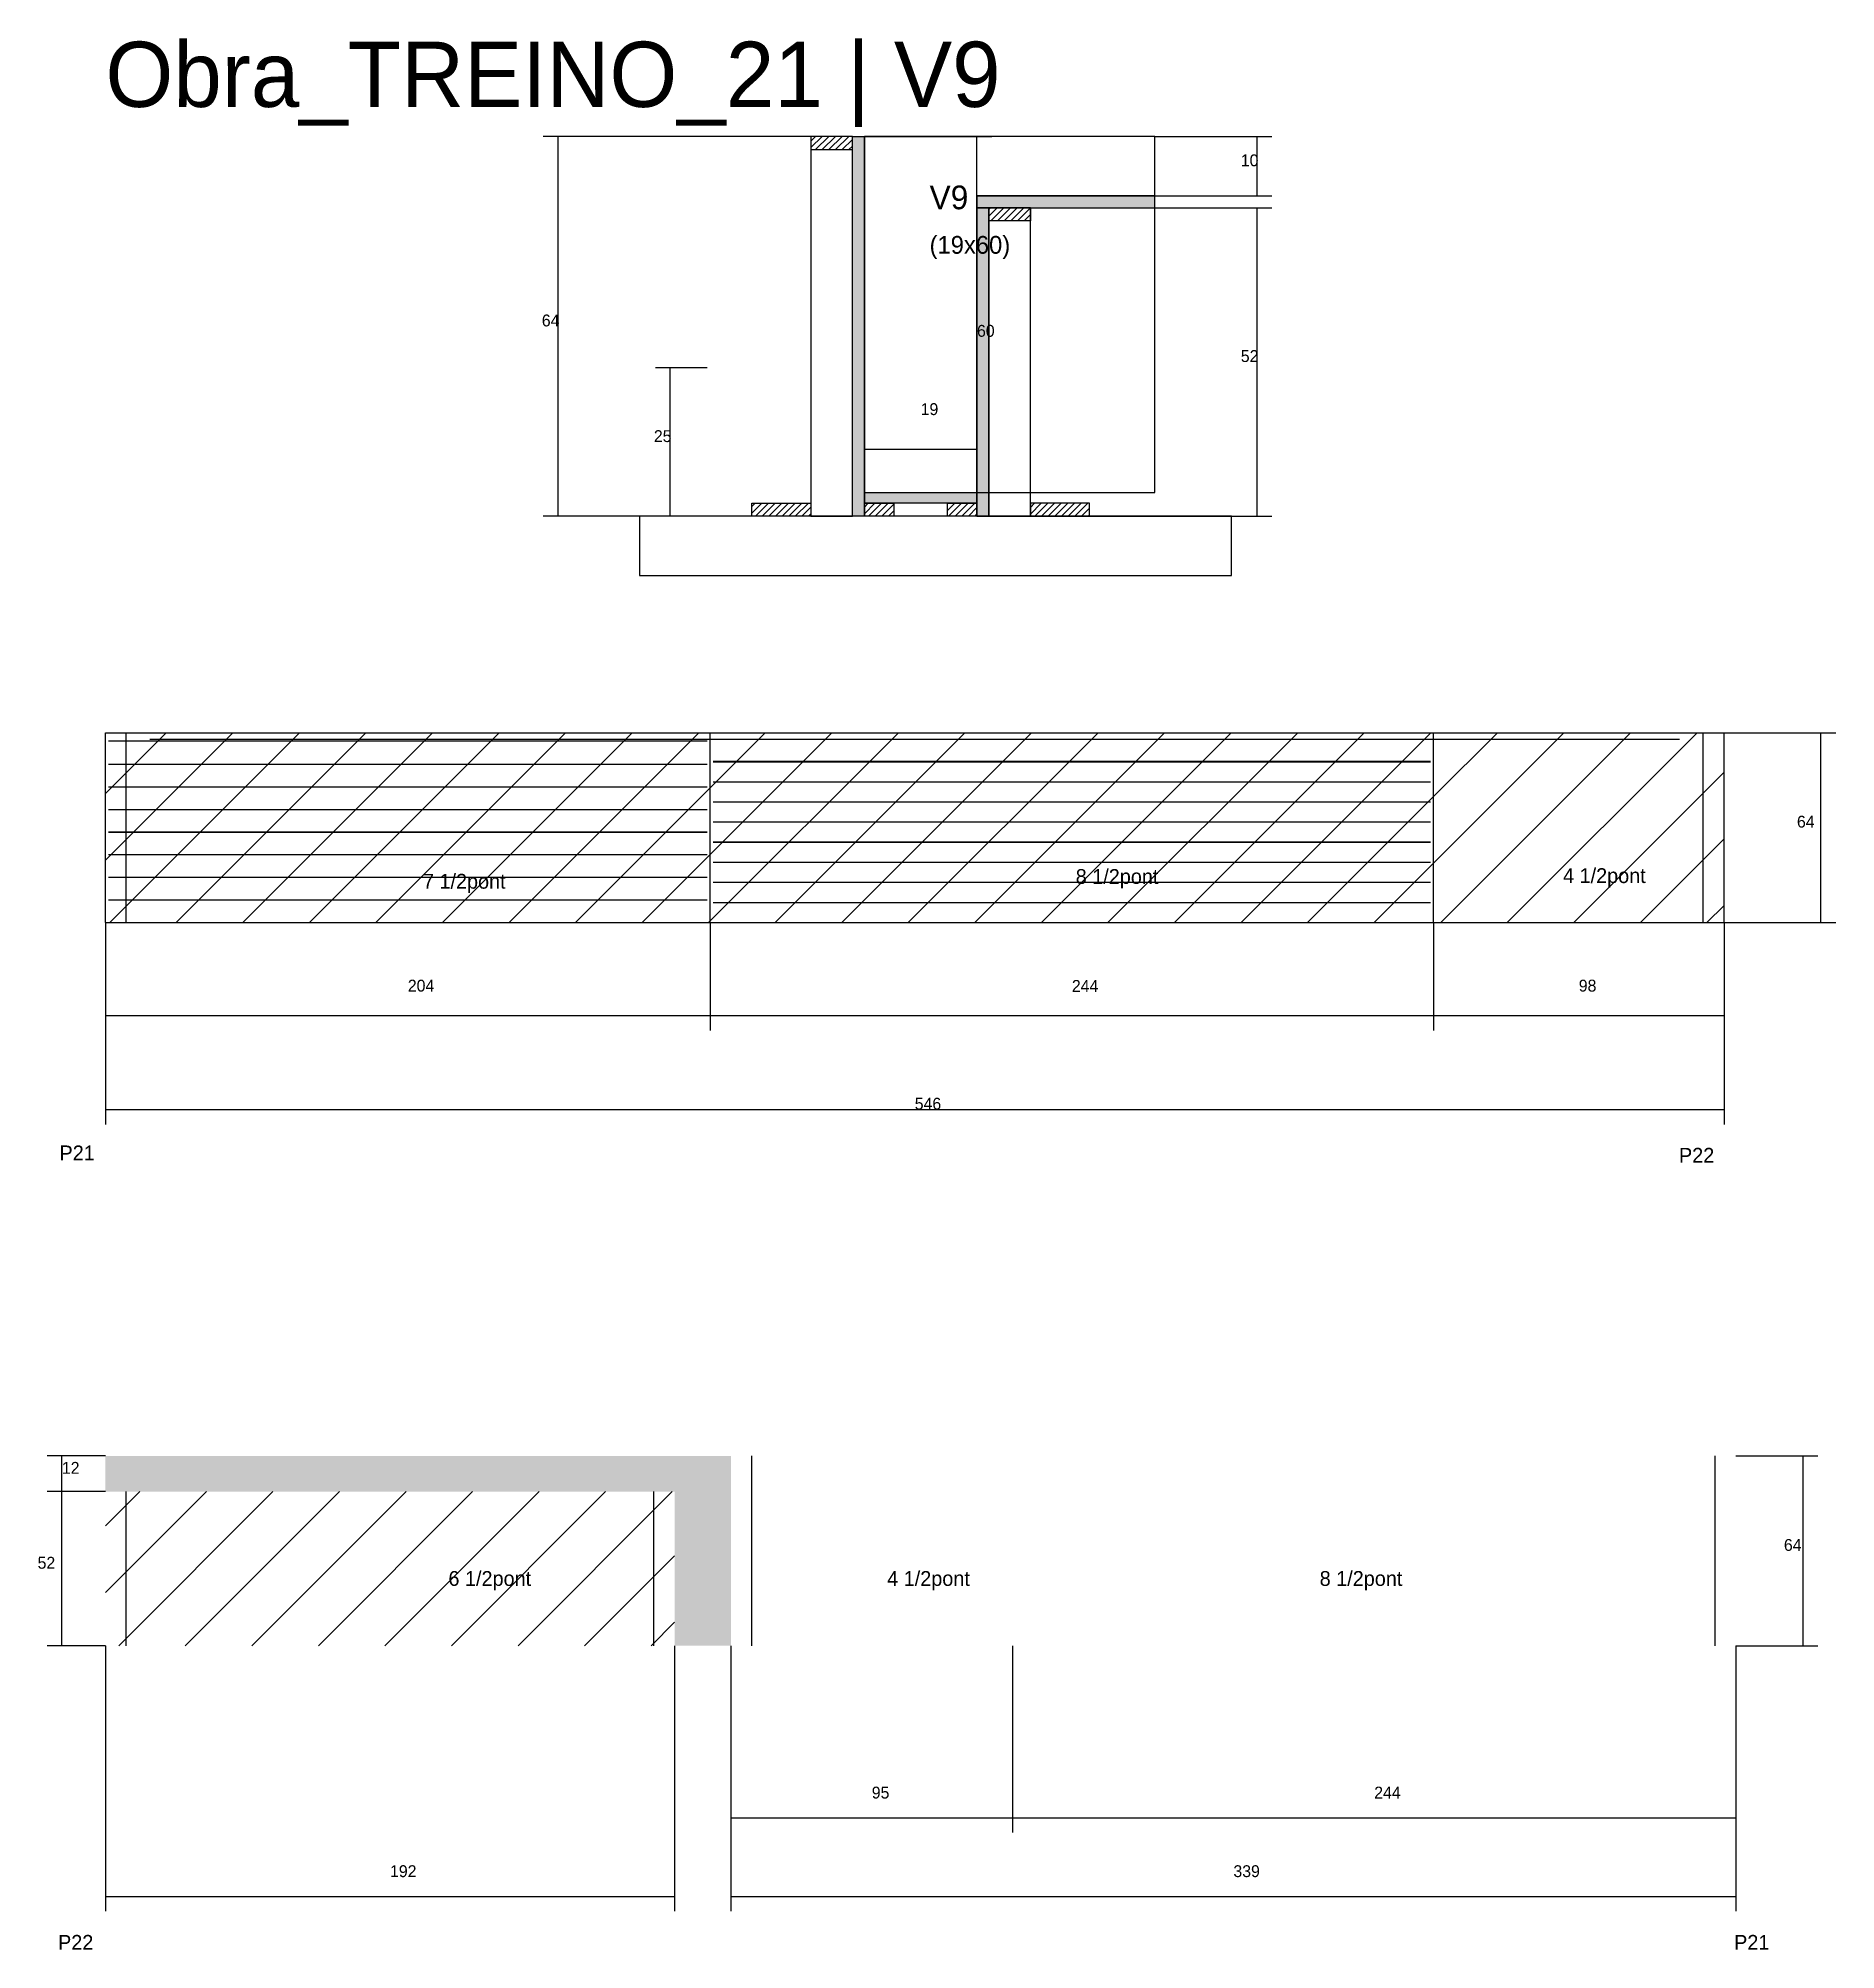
# Model space of a CAD drawing. Header units: metres. Extents: x -41 to 34800, y -36000 to 1848.
# Drawn here: x 8757 to 9364, y -20481 to -19837 of the extents above; entities that cross this region are included whole.
import ezdxf

# ---------------------------------------------------------------- set-up
doc = ezdxf.new("R2010")
doc.units = ezdxf.units.M
for name, color, linetype in [('CONCRETO', 251, 'Continuous'), ('COTA', 4, 'Continuous'), ('Cota Seção (2x)', 4, 'Continuous'), ('Hachura', 253, 'Continuous'), ('LABEL_ID', 3, 'Continuous'), ('Madeira', 126, 'Continuous'), ('NOMENCLATURA', 7, 'Continuous'), ('Painéis', 200, 'Continuous'), ('SARR_2.2x7', 40, 'Continuous'), ('Texto Seção', 7, 'Continuous')]:
    doc.layers.add(name, color=color, linetype=linetype)

msp = doc.modelspace()

# ---------------------------------------------------------------- texts
at = {"layer": 'COTA'}
for s, p in [('10', (9163, -19880)), ('64', (8927.2, -19934)), ('52', (9163, -19946)), ('25', (8965, -19973)), ('64', (9350.6, -20103)), ('204', (8882, -20158.3)), ('244', (9106, -20158.4)), ('98', (9277, -20158.3)), ('546', (9053, -20198.1)), ('12', (8765.3, -20320.9)), ('52', (8757.1, -20352.9)), ('64', (9346.2, -20346.9)), ('95', (9038.5, -20430.4)), ('244', (9208, -20430.4)), ('192', (8876, -20456.9)), ('339', (9160.5, -20456.9))]:
    msp.add_text(s, height=4, dxfattribs=at).set_placement(p)
at = {"layer": 'Cota Seção (2x)'}
for s, p in [('60', (9074, -19937.5)), ('19', (9055, -19963.9))]:
    msp.add_text(s, height=4, dxfattribs=at).set_placement(p)
at = {"layer": 'LABEL_ID'}
msp.add_text('Obra_TREINO_21 | V9', height=22, dxfattribs=at).set_placement((8780, -19860))
at = {"layer": 'NOMENCLATURA'}
for s, p in [('8 1/2pont', (9107.3, -20122)), ('4 1/2pont', (9271.7, -20121.7)), ('7 1/2pont', (8887.1, -20123.6)), ('P21', (8764.5, -20215.2)), ('P22', (9310.8, -20216)), ('6 1/2pont', (8895.7, -20358.7)), ('4 1/2pont', (9043.7, -20358.7)), ('8 1/2pont', (9189.6, -20358.7)), ('P22', (8764, -20481.4)), ('P21', (9329.4, -20481.4))]:
    msp.add_text(s, height=5, dxfattribs=at).set_placement(p)
at = {"layer": 'Texto Seção'}
for s, height, p in [('V9', 8, (9058, -19894.5)), ('(19x60)', 6, (9058, -19909.5))]:
    msp.add_text(s, height=height, dxfattribs=at).set_placement(p)

# ---------------------------------------------------------------- hatches: boundary and pattern name
at = {"layer": 'COTA'}
h = msp.add_hatch(dxfattribs=at)
h.set_pattern_fill('AR-CONC', scale=0.03)
h.paths.add_polyline_path([(8972, -20378.9), (8991, -20378.9), (8991, -20314.9), (8780, -20314.9), (8780, -20326.9), (8972, -20326.9)])
at = {"layer": 'Hachura'}
h = msp.add_hatch(dxfattribs=at)
h.set_pattern_fill('ANSI31', scale=0.5)
h.paths.add_polyline_path([(9018, -19870), (9018, -19874.4), (9018, -19874.4), (9032, -19874.4), (9032, -19874.4), (9032, -19870), (9032, -19870), (9018, -19870)])
h = msp.add_hatch(color=8, dxfattribs=at)
h.dxf.hatch_style = 1
h.paths.add_polyline_path([(9032, -19870), (9036, -19870), (9036, -19870), (9036, -19998), (9036, -19998), (9032, -19998), (9032, -19998), (9032, -19870)])
h = msp.add_hatch(color=8, dxfattribs=at)
h.dxf.hatch_style = 1
h.paths.add_polyline_path([(9134, -19894), (9134, -19890), (9134, -19890), (9074, -19890), (9074, -19890), (9074, -19894), (9074, -19894), (9134, -19894)])
h = msp.add_hatch(color=8, dxfattribs=at)
h.dxf.hatch_style = 1
h.paths.add_polyline_path([(9078, -19894), (9074, -19894), (9074, -19894), (9074, -19998), (9074, -19998), (9078, -19998), (9078, -19998), (9078, -19894)])
h = msp.add_hatch(dxfattribs=at)
h.set_pattern_fill('ANSI31', scale=0.5)
h.paths.add_polyline_path([(9092, -19894), (9092, -19898.4), (9092, -19898.4), (9078, -19898.4), (9078, -19898.4), (9078, -19894), (9078, -19894), (9092, -19894)])
h = msp.add_hatch(dxfattribs=at)
h.set_pattern_fill('ANSI31', scale=0.5)
h.paths.add_polyline_path([(8998, -19998), (8998, -19993.6), (8998, -19993.6), (9018, -19993.6), (9018, -19993.6), (9018, -19998), (9018, -19998), (8998, -19998)])
h = msp.add_hatch(color=8, dxfattribs=at)
h.dxf.hatch_style = 1
h.paths.add_polyline_path([(9036, -19993.6), (9036, -19990), (9036, -19990), (9074, -19990), (9074, -19990), (9074, -19993.6), (9074, -19993.6), (9036, -19993.6)])
h = msp.add_hatch(dxfattribs=at)
h.set_pattern_fill('ANSI31', scale=0.5)
h.paths.add_polyline_path([(9036, -19998), (9036, -19993.6), (9036, -19993.6), (9046, -19993.6), (9046, -19993.6), (9046, -19998), (9046, -19998), (9036, -19998)])
h = msp.add_hatch(dxfattribs=at)
h.set_pattern_fill('ANSI31', scale=0.5)
h.paths.add_polyline_path([(9064, -19998), (9064, -19993.6), (9064, -19993.6), (9074, -19993.6), (9074, -19993.6), (9074, -19998), (9074, -19998), (9064, -19998)])
h = msp.add_hatch(dxfattribs=at)
h.set_pattern_fill('ANSI31', scale=0.5)
h.paths.add_polyline_path([(9112, -19998), (9112, -19993.6), (9112, -19993.6), (9092, -19993.6), (9092, -19993.6), (9092, -19998), (9092, -19998), (9112, -19998)])
h = msp.add_hatch(dxfattribs=at)
h.set_pattern_fill('ANSI31', scale=5)
h.paths.add_polyline_path([(8984, -20135), (8984, -20071), (8780, -20071), (8780, -20135)])
h = msp.add_hatch(dxfattribs=at)
h.set_pattern_fill('ANSI31', scale=5)
h.paths.add_polyline_path([(9228, -20135), (9228, -20071), (8984, -20071), (8984, -20135)])
h = msp.add_hatch(dxfattribs=at)
h.set_pattern_fill('ANSI31', scale=5)
h.paths.add_polyline_path([(9228, -20071), (9228, -20135), (9326, -20135), (9326, -20071)])
h = msp.add_hatch(dxfattribs=at)
h.set_pattern_fill('ANSI31', scale=5)
h.paths.add_polyline_path([(8972, -20326.9), (8780, -20326.9), (8780, -20378.9), (8972, -20378.9)])

# ---------------------------------------------------------------- linework, layer by layer
at = {"layer": 'CONCRETO'}
for points in [[(9134, -19890), (9134, -19870), (9036, -19870), (9036, -19870), (9036, -19870), (9036, -19990), (9074, -19990), (9074, -19900), (9074, -19890)], [(9036, -19990), (9134, -19990), (9134, -19870), (9036, -19870)]]:
    msp.add_lwpolyline(points, close=True, dxfattribs=at)
at = {"layer": 'COTA'}
for p, q in [((9018, -19870), (8927.7, -19870)), ((8932.7, -19998), (8932.7, -19870)), ((9134, -19870), (9173.5, -19870)), ((9168.5, -19890), (9168.5, -19870)), ((9134, -19890), (9173.5, -19890)), ((9092, -19894), (9173.5, -19894)), ((9168.5, -19998), (9168.5, -19894)), ((8983, -19948), (8965.5, -19948)), ((8970.5, -19998), (8970.5, -19948)), ((8998, -19998), (8927.7, -19998)), ((8989.9, -19998), (8965.5, -19998)), ((9112, -19998), (9173.5, -19998)), ((9326, -20071), (9363.7, -20071)), ((9358.7, -20135), (9358.7, -20071)), ((8780, -20135), (8780, -20171.4)), ((8780, -20135), (8780, -20203.1)), ((8984, -20135), (8984, -20171.4)), ((8984, -20135), (8984, -20171.4)), ((9228, -20135), (9228, -20171.4)), ((9228, -20135), (9228, -20171.4)), ((9326, -20135), (9326, -20203.1)), ((9326, -20135), (9326, -20171.4)), ((9326, -20135), (9363.7, -20135)), ((8780, -20166.4), (8984, -20166.4)), ((8984, -20166.4), (9228, -20166.4)), ((9228, -20166.4), (9326, -20166.4)), ((8780, -20198.1), (9326, -20198.1)), ((8780, -20314.9), (8760.3, -20314.9)), ((8765.3, -20326.9), (8765.3, -20314.9)), ((9330, -20314.9), (9357.7, -20314.9)), ((9352.7, -20378.9), (9352.7, -20314.9)), ((8780, -20326.9), (8760.3, -20326.9)), ((8780, -20326.9), (8760.3, -20326.9)), ((8765.3, -20378.9), (8765.3, -20326.9)), ((8780, -20378.9), (8760.3, -20378.9)), ((8780, -20378.9), (8780, -20468.4)), ((8972, -20378.9), (8972, -20468.4)), ((8991, -20378.9), (8991, -20441.9)), ((8991, -20378.9), (8991, -20468.4)), ((9086, -20378.9), (9086, -20441.9)), ((9086, -20378.9), (9086, -20441.9)), ((9330, -20378.9), (9330, -20441.9)), ((9330, -20378.9), (9330, -20468.4)), ((9330, -20378.9), (9357.7, -20378.9)), ((8991, -20436.9), (9086, -20436.9)), ((9086, -20436.9), (9330, -20436.9)), ((8780, -20463.4), (8972, -20463.4)), ((8991, -20463.4), (9330, -20463.4))]:
    msp.add_line(p, q, dxfattribs=at)
at = {"layer": 'Cota Seção (2x)'}
for p, q in [((9036, -19870), (9079, -19870)), ((9074, -19990), (9074, -19870)), ((9036, -19990), (9036, -19970.4)), ((9074, -19990), (9074, -19970.4)), ((9036, -19975.4), (9074, -19975.4)), ((9036, -19990), (9079, -19990))]:
    msp.add_line(p, q, dxfattribs=at)
at = {"layer": 'Madeira'}
for points in [[(9018, -19870), (9018, -19874.4), (9032, -19874.4), (9032, -19870)], [(9018, -19998), (9032, -19998), (9032, -19870), (9018, -19870)], [(9092, -19894), (9092, -19898.4), (9078, -19898.4), (9078, -19894)], [(9092, -19894), (9078, -19894), (9078, -19998), (9092, -19998)], [(8998, -19998), (8998, -19993.6), (9018, -19993.6), (9018, -19998)], [(9036, -19998), (9036, -19993.6), (9046, -19993.6), (9046, -19998)], [(9064, -19998), (9064, -19993.6), (9074, -19993.6), (9074, -19998)], [(9112, -19998), (9112, -19993.6), (9092, -19993.6), (9092, -19998)], [(8960.2, -20018), (9159.8, -20018), (9159.8, -19998), (8960.2, -19998)]]:
    msp.add_lwpolyline(points, close=True, dxfattribs=at)
at = {"layer": 'Painéis'}
for p, q in [((9036, -19998), (9036, -19870)), ((9074, -19890), (9134, -19890)), ((9074, -19894), (9074, -19890)), ((9134, -19894), (9134, -19890)), ((9074, -19998), (9074, -19894)), ((9036, -19990), (9074, -19990)), ((9036, -19993.6), (9036, -19990)), ((9074, -19993.6), (9074, -19990)), ((8780, -20071), (8984, -20071)), ((8780, -20135), (8780, -20071)), ((8984, -20071), (9326, -20071)), ((8984, -20135), (8984, -20071)), ((9228, -20135), (9228, -20071)), ((9326, -20135), (9326, -20071)), ((8780, -20135), (8984, -20135)), ((8984, -20135), (9326, -20135))]:
    msp.add_line(p, q, dxfattribs=at)
for points in [[(9032, -19870), (9036, -19870), (9036, -19998), (9032, -19998)], [(9134, -19894), (9134, -19890), (9074, -19890), (9074, -19894)], [(9078, -19894), (9074, -19894), (9074, -19998), (9078, -19998)], [(9036, -19993.6), (9036, -19990), (9074, -19990), (9074, -19993.6)]]:
    msp.add_lwpolyline(points, close=True, dxfattribs=at)
at = {"layer": 'SARR_2.2x7'}
for p, q in [((8787, -20135), (8787, -20071)), ((9319, -20135), (9319, -20071)), ((8781, -20073.75), (8983, -20073.75)), ((8795, -20073.2), (8984, -20073.2)), ((8984, -20073.2), (9228, -20073.2)), ((9228, -20073.2), (9311, -20073.2)), ((8781, -20081.62), (8983, -20081.62)), ((8985, -20080.56), (9227, -20080.56)), ((8985, -20080.78), (9227, -20080.78)), ((8781, -20089.25), (8983, -20089.25)), ((8985, -20087.56), (9227, -20087.56)), ((8781, -20096.88), (8983, -20096.88)), ((8985, -20094.33), (9227, -20094.33)), ((8985, -20101.11), (9227, -20101.11)), ((8781, -20104.38), (8983, -20104.38)), ((8781, -20104.5), (8983, -20104.5)), ((8985, -20107.78), (9227, -20107.78)), ((8985, -20107.89), (9227, -20107.89)), ((8781, -20112.12), (8983, -20112.12)), ((8985, -20114.67), (9227, -20114.67)), ((8781, -20119.75), (8983, -20119.75)), ((8985, -20121.44), (9227, -20121.44)), ((8781, -20127.38), (8983, -20127.38)), ((8985, -20128.22), (9227, -20128.22)), ((8998, -20378.9), (8998, -20314.9)), ((9323, -20378.9), (9323, -20314.9)), ((8787, -20378.9), (8787, -20326.9)), ((8965, -20378.9), (8965, -20326.9))]:
    msp.add_line(p, q, dxfattribs=at)

msp.set_redraw_order([(e.dxf.handle, doc.entitydb.next_handle()) for e in msp.query("TEXT MTEXT ATTDEF DIMENSION ARC_DIMENSION")])  # texts and dimensions are drawn at this point

doc.saveas('drawing.dxf')
